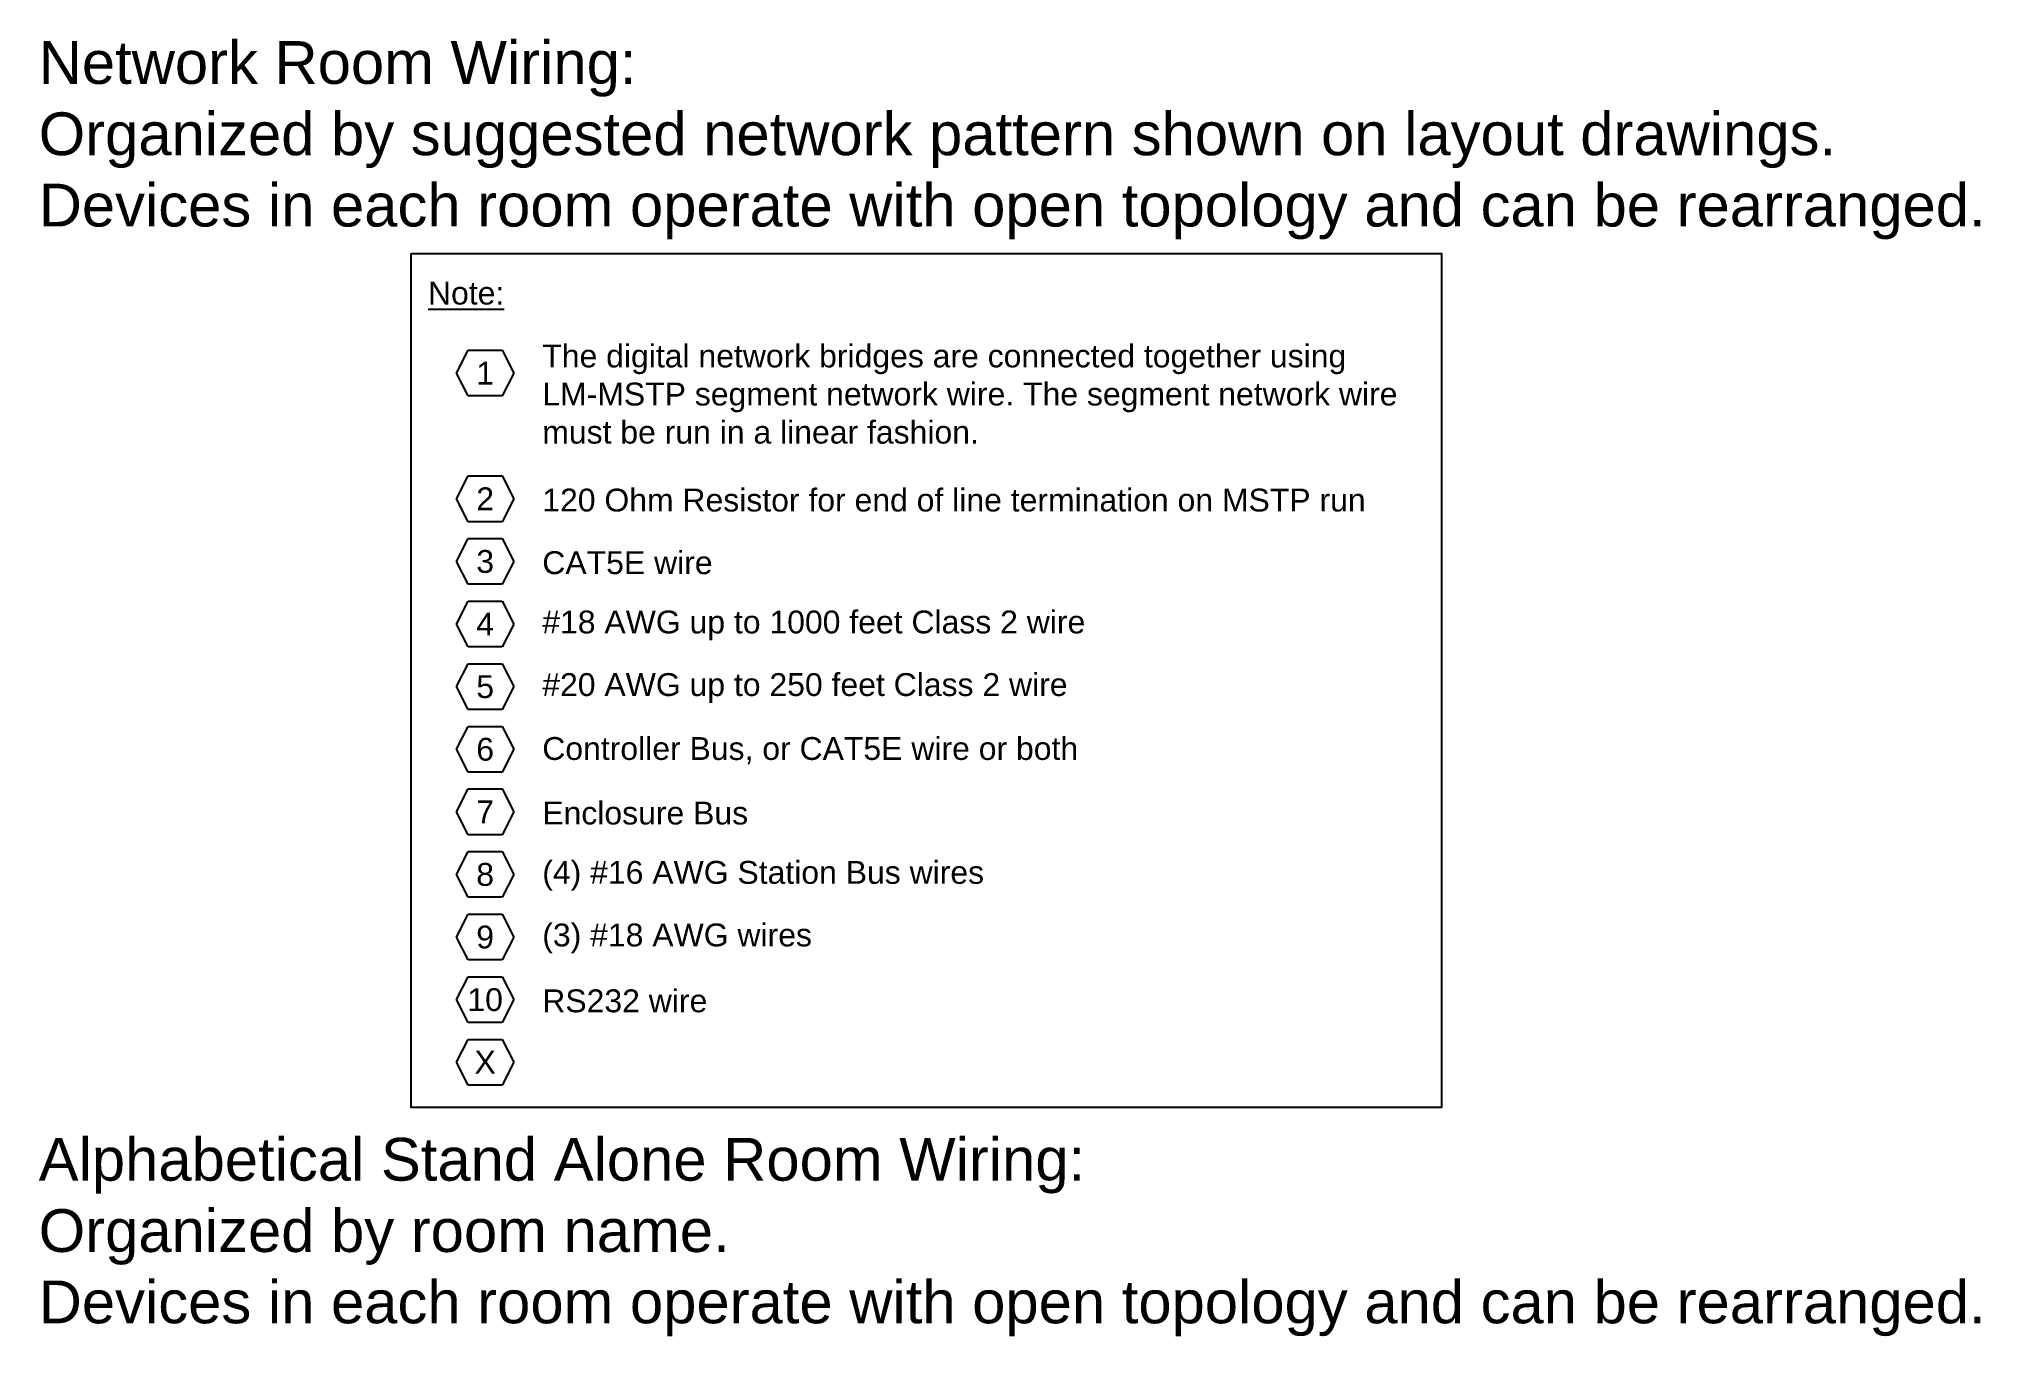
# Model space of a CAD drawing. Header units: inches. Extents: x -312 to -2, y -182 to 37.
# Drawn here: x -21.95 to -1.57, y -13.6 to 0.02 of the extents above; entities that cross this region are included whole.
import ezdxf
from ezdxf.enums import TextEntityAlignment as Align

# ---------------------------------------------------------------- set-up
doc = ezdxf.new("R2010")
doc.units = ezdxf.units.IN
doc.header["$MEASUREMENT"] = 0
doc.linetypes.add('HIDDEN', pattern=[0.375, 0.25, -0.125])
for name, color, linetype in [('_WS_120_OHM', 160, 'Continuous'), ('_WS_18_AWG', 7, 'Continuous'), ('_WS_20_AWG', 7, 'Continuous'), ('_WS_3_18_AWG', 20, 'Continuous'), ('_WS_CONTROLLER_BUS', 10, 'Continuous'), ('_WS_ENCLOSURE_BUS', 114, 'Continuous'), ('_WS_MSTP', 160, 'HIDDEN'), ('_WS_RS232', 4, 'Continuous'), ('_WS_STATION_BUS', 200, 'Continuous'), ('Riser-CAT5E', 3, 'Continuous')]:
    doc.layers.add(name, color=color, linetype=linetype)
doc.styles.add('Arial', font='arial.ttf', dxfattribs={"height": 0.1875})
doc.styles.get("Standard").update_dxf_attribs({"font": 'arial.ttf'})

msp = doc.modelspace()

# ---------------------------------------------------------------- texts
msp.add_text('%%UNote:', height=0.24).set_placement((-17.86691, -2.76708))
at = {"char_height": 0.449284, "attachment_point": 1}
for s, insert in [('Network Room Wiring:\\POrganized by suggested network pattern shown on layout drawings.\\PDevices in each room operate with open topology and can be rearranged.', (-21.95479, 0)), ('Alphabetical Stand Alone Room Wiring:\\POrganized by room name.\\PDevices in each room operate with open topology and can be rearranged.', (-21.95479, -11.51963))]:
    msp.add_mtext_dynamic_manual_height_columns(s, width=26.7906867, gutter_width=1, heights=[0], dxfattribs=dict(at, insert=insert))
at = {"layer": '_WS_120_OHM'}
msp.add_text('2', height=0.24, dxfattribs=at).set_placement((-17.26691, -4.9277), align=Align.CENTER)
at = {"layer": '_WS_120_OHM', "insert": (-16.66691, -4.82235), "char_height": 0.24, "width": 9.2357068, "attachment_point": 4}
msp.add_mtext('120 Ohm Resistor for end of line termination on MSTP run', dxfattribs=at)
at = {"layer": '_WS_20_AWG', "char_height": 0.24, "width": 9.2357068, "attachment_point": 4}
for s, insert in [('#18 AWG up to 1000 feet Class 2 wire', (-16.66691, -6.13724)), ('#20 AWG up to 250 feet Class 2 wire', (-16.66691, -6.79469))]:
    msp.add_mtext(s, dxfattribs=dict(at, insert=insert))
at = {"layer": '_WS_3_18_AWG', "insert": (-16.66691, -9.42448), "char_height": 0.24, "width": 9.2357068, "attachment_point": 4}
msp.add_mtext('(3) #18 AWG wires', dxfattribs=at)
at = {"layer": '_WS_CONTROLLER_BUS', "insert": (-16.66691, -7.45214), "char_height": 0.24, "width": 9.2357068, "attachment_point": 4}
msp.add_mtext('Controller Bus, or CAT5E wire or both', dxfattribs=at)
at = {"layer": '_WS_ENCLOSURE_BUS', "insert": (-16.66691, -8.10958), "char_height": 0.24, "width": 9.2357068, "attachment_point": 4}
msp.add_mtext('Enclosure Bus', dxfattribs=at)
at = {"layer": '_WS_MSTP', "insert": (-16.66691, -3.18708), "char_height": 0.24, "width": 9.2357068, "attachment_point": 1}
msp.add_mtext('The digital network bridges are connected together using LM-MSTP segment network wire. The segment network wire must be run in a linear fashion.', dxfattribs=at)
at = {"layer": '_WS_RS232', "insert": (-16.66691, -10.08192), "char_height": 0.24, "width": 9.2357068, "attachment_point": 4}
msp.add_mtext('RS232 wire', dxfattribs=at)
at = {"layer": '_WS_STATION_BUS', "insert": (-16.66691, -8.76703), "char_height": 0.24, "width": 9.2357068, "attachment_point": 4}
msp.add_mtext('(4) #16 AWG Station Bus wires', dxfattribs=at)
at = {"layer": 'Riser-CAT5E'}
msp.add_text('3', height=0.24, dxfattribs=at).set_placement((-17.26691, -5.58515), align=Align.CENTER)
at = {"layer": 'Riser-CAT5E', "insert": (-16.66691, -5.4798), "char_height": 0.24, "width": 9.2357068, "attachment_point": 4}
msp.add_mtext('CAT5E wire', dxfattribs=at)

# ---------------------------------------------------------------- blocks, each defined once
blk = doc.blocks.new('_HEX_NOTE_X')
at = {"color": 0, "linetype": 'Continuous'}
for p, q in [((-0.3, 0), (-0.18, 0.24)), ((-0.18, 0.24), (0.18, 0.24)), ((0.18, 0.24), (0.3, 0)), ((-0.18, -0.24), (-0.3, 0)), ((0.3, 0), (0.18, -0.24)), ((0.18, -0.24), (-0.18, -0.24))]:
    blk.add_line(p, q, dxfattribs=at)
at = {"color": 0, "style": 'Arial'}
blk.add_text('X', height=0.24, dxfattribs=at).set_placement((0, 0), align=Align.MIDDLE_CENTER)
blk = doc.blocks.new('_HEX_NOTE_10')
at = {"color": 0, "linetype": 'Continuous'}
for p, q in [((-0.3, 0), (-0.18, 0.24)), ((-0.18, 0.24), (0.18, 0.24)), ((0.18, 0.24), (0.3, 0)), ((-0.18, -0.24), (-0.3, 0)), ((0.3, 0), (0.18, -0.24)), ((0.18, -0.24), (-0.18, -0.24))]:
    blk.add_line(p, q, dxfattribs=at)
at = {"color": 0, "style": 'Arial'}
blk.add_text('10', height=0.24, dxfattribs=at).set_placement((0, 0), align=Align.MIDDLE_CENTER)
blk = doc.blocks.new('_HEX_NOTE_2')
at = {"color": 0, "linetype": 'Continuous'}
for p, q in [((-0.3, 0), (-0.18, 0.24)), ((-0.18, 0.24), (0.18, 0.24)), ((0.18, 0.24), (0.3, 0)), ((-0.18, -0.24), (-0.3, 0)), ((0.3, 0), (0.18, -0.24)), ((0.18, -0.24), (-0.18, -0.24))]:
    blk.add_line(p, q, dxfattribs=at)
at = {"color": 0, "style": 'Arial'}
blk.add_text('2', height=0.24, dxfattribs=at).set_placement((0, 0), align=Align.MIDDLE_CENTER)
blk = doc.blocks.new('_HEX_NOTE_3')
at = {"color": 0, "linetype": 'Continuous'}
for p, q in [((-0.3, 0), (-0.18, 0.24)), ((-0.18, 0.24), (0.18, 0.24)), ((0.18, 0.24), (0.3, 0)), ((-0.18, -0.24), (-0.3, 0)), ((0.3, 0), (0.18, -0.24)), ((0.18, -0.24), (-0.18, -0.24))]:
    blk.add_line(p, q, dxfattribs=at)
at = {"color": 0, "style": 'Arial'}
blk.add_text('3', height=0.24, dxfattribs=at).set_placement((0, 0), align=Align.MIDDLE_CENTER)
blk = doc.blocks.new('_HEX_NOTE_4')
at = {"color": 0, "linetype": 'Continuous'}
for p, q in [((-0.3, 0), (-0.18, 0.24)), ((-0.18, 0.24), (0.18, 0.24)), ((0.18, 0.24), (0.3, 0)), ((-0.18, -0.24), (-0.3, 0)), ((0.3, 0), (0.18, -0.24)), ((0.18, -0.24), (-0.18, -0.24))]:
    blk.add_line(p, q, dxfattribs=at)
at = {"color": 0, "style": 'Arial'}
blk.add_text('4', height=0.24, dxfattribs=at).set_placement((0, 0), align=Align.MIDDLE_CENTER)
blk = doc.blocks.new('_HEX_NOTE_5')
at = {"color": 0, "linetype": 'Continuous'}
for p, q in [((-0.3, 0), (-0.18, 0.24)), ((-0.18, 0.24), (0.18, 0.24)), ((0.18, 0.24), (0.3, 0)), ((-0.18, -0.24), (-0.3, 0)), ((0.3, 0), (0.18, -0.24)), ((0.18, -0.24), (-0.18, -0.24))]:
    blk.add_line(p, q, dxfattribs=at)
at = {"color": 0, "style": 'Arial'}
blk.add_text('5', height=0.24, dxfattribs=at).set_placement((0, 0), align=Align.MIDDLE_CENTER)
blk = doc.blocks.new('_HEX_NOTE_6')
at = {"color": 0, "linetype": 'Continuous'}
for p, q in [((-0.3, 0), (-0.18, 0.24)), ((-0.18, 0.24), (0.18, 0.24)), ((0.18, 0.24), (0.3, 0)), ((-0.18, -0.24), (-0.3, 0)), ((0.3, 0), (0.18, -0.24)), ((0.18, -0.24), (-0.18, -0.24))]:
    blk.add_line(p, q, dxfattribs=at)
at = {"color": 0, "style": 'Arial'}
blk.add_text('6', height=0.24, dxfattribs=at).set_placement((0, 0), align=Align.MIDDLE_CENTER)
blk = doc.blocks.new('_HEX_NOTE_7')
at = {"color": 0, "linetype": 'Continuous'}
for p, q in [((-0.3, 0), (-0.18, 0.24)), ((-0.18, 0.24), (0.18, 0.24)), ((0.18, 0.24), (0.3, 0)), ((-0.18, -0.24), (-0.3, 0)), ((0.3, 0), (0.18, -0.24)), ((0.18, -0.24), (-0.18, -0.24))]:
    blk.add_line(p, q, dxfattribs=at)
at = {"color": 0, "style": 'Arial'}
blk.add_text('7', height=0.24, dxfattribs=at).set_placement((0, 0), align=Align.MIDDLE_CENTER)
blk = doc.blocks.new('_HEX_NOTE_8')
at = {"color": 0, "linetype": 'Continuous'}
for p, q in [((-0.3, 0), (-0.18, 0.24)), ((-0.18, 0.24), (0.18, 0.24)), ((0.18, 0.24), (0.3, 0)), ((-0.18, -0.24), (-0.3, 0)), ((0.3, 0), (0.18, -0.24)), ((0.18, -0.24), (-0.18, -0.24))]:
    blk.add_line(p, q, dxfattribs=at)
at = {"color": 0, "style": 'Arial'}
blk.add_text('8', height=0.24, dxfattribs=at).set_placement((0, 0), align=Align.MIDDLE_CENTER)
blk = doc.blocks.new('_HEX_NOTE_9')
at = {"color": 0, "linetype": 'Continuous'}
for p, q in [((-0.3, 0), (-0.18, 0.24)), ((-0.18, 0.24), (0.18, 0.24)), ((0.18, 0.24), (0.3, 0)), ((-0.18, -0.24), (-0.3, 0)), ((0.3, 0), (0.18, -0.24)), ((0.18, -0.24), (-0.18, -0.24))]:
    blk.add_line(p, q, dxfattribs=at)
at = {"color": 0, "style": 'Arial'}
blk.add_text('9', height=0.24, dxfattribs=at).set_placement((0, 0), align=Align.MIDDLE_CENTER)
blk = doc.blocks.new('_HEX_NOTE_1')
at = {"color": 0, "linetype": 'Continuous'}
for p, q in [((-0.3, 0), (-0.18, 0.24)), ((-0.18, 0.24), (0.18, 0.24)), ((0.18, 0.24), (0.3, 0)), ((-0.18, -0.24), (-0.3, 0)), ((0.3, 0), (0.18, -0.24)), ((0.18, -0.24), (-0.18, -0.24))]:
    blk.add_line(p, q, dxfattribs=at)
at = {"color": 0, "style": 'Arial'}
blk.add_text('1', height=0.24, dxfattribs=at).set_placement((0, 0), align=Align.MIDDLE_CENTER)

# ---------------------------------------------------------------- linework, layer by layer
msp.add_lwpolyline([(-18.04229, -2.23019), (-7.22464, -2.23019), (-7.22464, -11.20032), (-18.04229, -11.20032)], close=True)
at = {"layer": '_WS_120_OHM', "linetype": 'Continuous'}
for p, q in [((-17.56691, -4.8077), (-17.44691, -4.5677)), ((-17.44691, -4.5677), (-17.08691, -4.5677)), ((-17.08691, -4.5677), (-16.96691, -4.8077)), ((-17.44691, -5.0477), (-17.56691, -4.8077)), ((-16.96691, -4.8077), (-17.08691, -5.0477)), ((-17.08691, -5.0477), (-17.44691, -5.0477))]:
    msp.add_line(p, q, dxfattribs=at)
at = {"layer": 'Riser-CAT5E', "linetype": 'Continuous'}
for p, q in [((-17.56691, -5.46515), (-17.44691, -5.22515)), ((-17.44691, -5.22515), (-17.08691, -5.22515)), ((-17.08691, -5.22515), (-16.96691, -5.46515)), ((-17.44691, -5.70515), (-17.56691, -5.46515)), ((-16.96691, -5.46515), (-17.08691, -5.70515)), ((-17.08691, -5.70515), (-17.44691, -5.70515))]:
    msp.add_line(p, q, dxfattribs=at)

# ---------------------------------------------------------------- block references
msp.add_blockref('_HEX_NOTE_X', (-17.26691, -10.72472))
at = {"layer": '_WS_120_OHM'}
msp.add_blockref('_HEX_NOTE_2', (-17.26691, -4.8077), dxfattribs=at)
at = {"layer": '_WS_18_AWG'}
msp.add_blockref('_HEX_NOTE_4', (-17.26691, -6.12259), dxfattribs=at)
at = {"layer": '_WS_20_AWG'}
msp.add_blockref('_HEX_NOTE_5', (-17.26691, -6.78004), dxfattribs=at)
at = {"layer": '_WS_3_18_AWG'}
msp.add_blockref('_HEX_NOTE_9', (-17.26691, -9.40982), dxfattribs=at)
at = {"layer": '_WS_CONTROLLER_BUS'}
msp.add_blockref('_HEX_NOTE_6', (-17.26691, -7.43749), dxfattribs=at)
at = {"layer": '_WS_ENCLOSURE_BUS'}
msp.add_blockref('_HEX_NOTE_7', (-17.26691, -8.09493), dxfattribs=at)
at = {"layer": '_WS_MSTP'}
msp.add_blockref('_HEX_NOTE_1', (-17.26691, -3.48708), dxfattribs=at)
at = {"layer": '_WS_RS232'}
msp.add_blockref('_HEX_NOTE_10', (-17.26691, -10.06727), dxfattribs=at)
at = {"layer": '_WS_STATION_BUS'}
msp.add_blockref('_HEX_NOTE_8', (-17.26691, -8.75238), dxfattribs=at)
at = {"layer": 'Riser-CAT5E'}
msp.add_blockref('_HEX_NOTE_3', (-17.26691, -5.46515), dxfattribs=at)

msp.set_redraw_order([(e.dxf.handle, doc.entitydb.next_handle()) for e in msp.query("TEXT MTEXT ATTDEF DIMENSION ARC_DIMENSION")])  # texts and dimensions are drawn at this point

doc.saveas('drawing.dxf')
